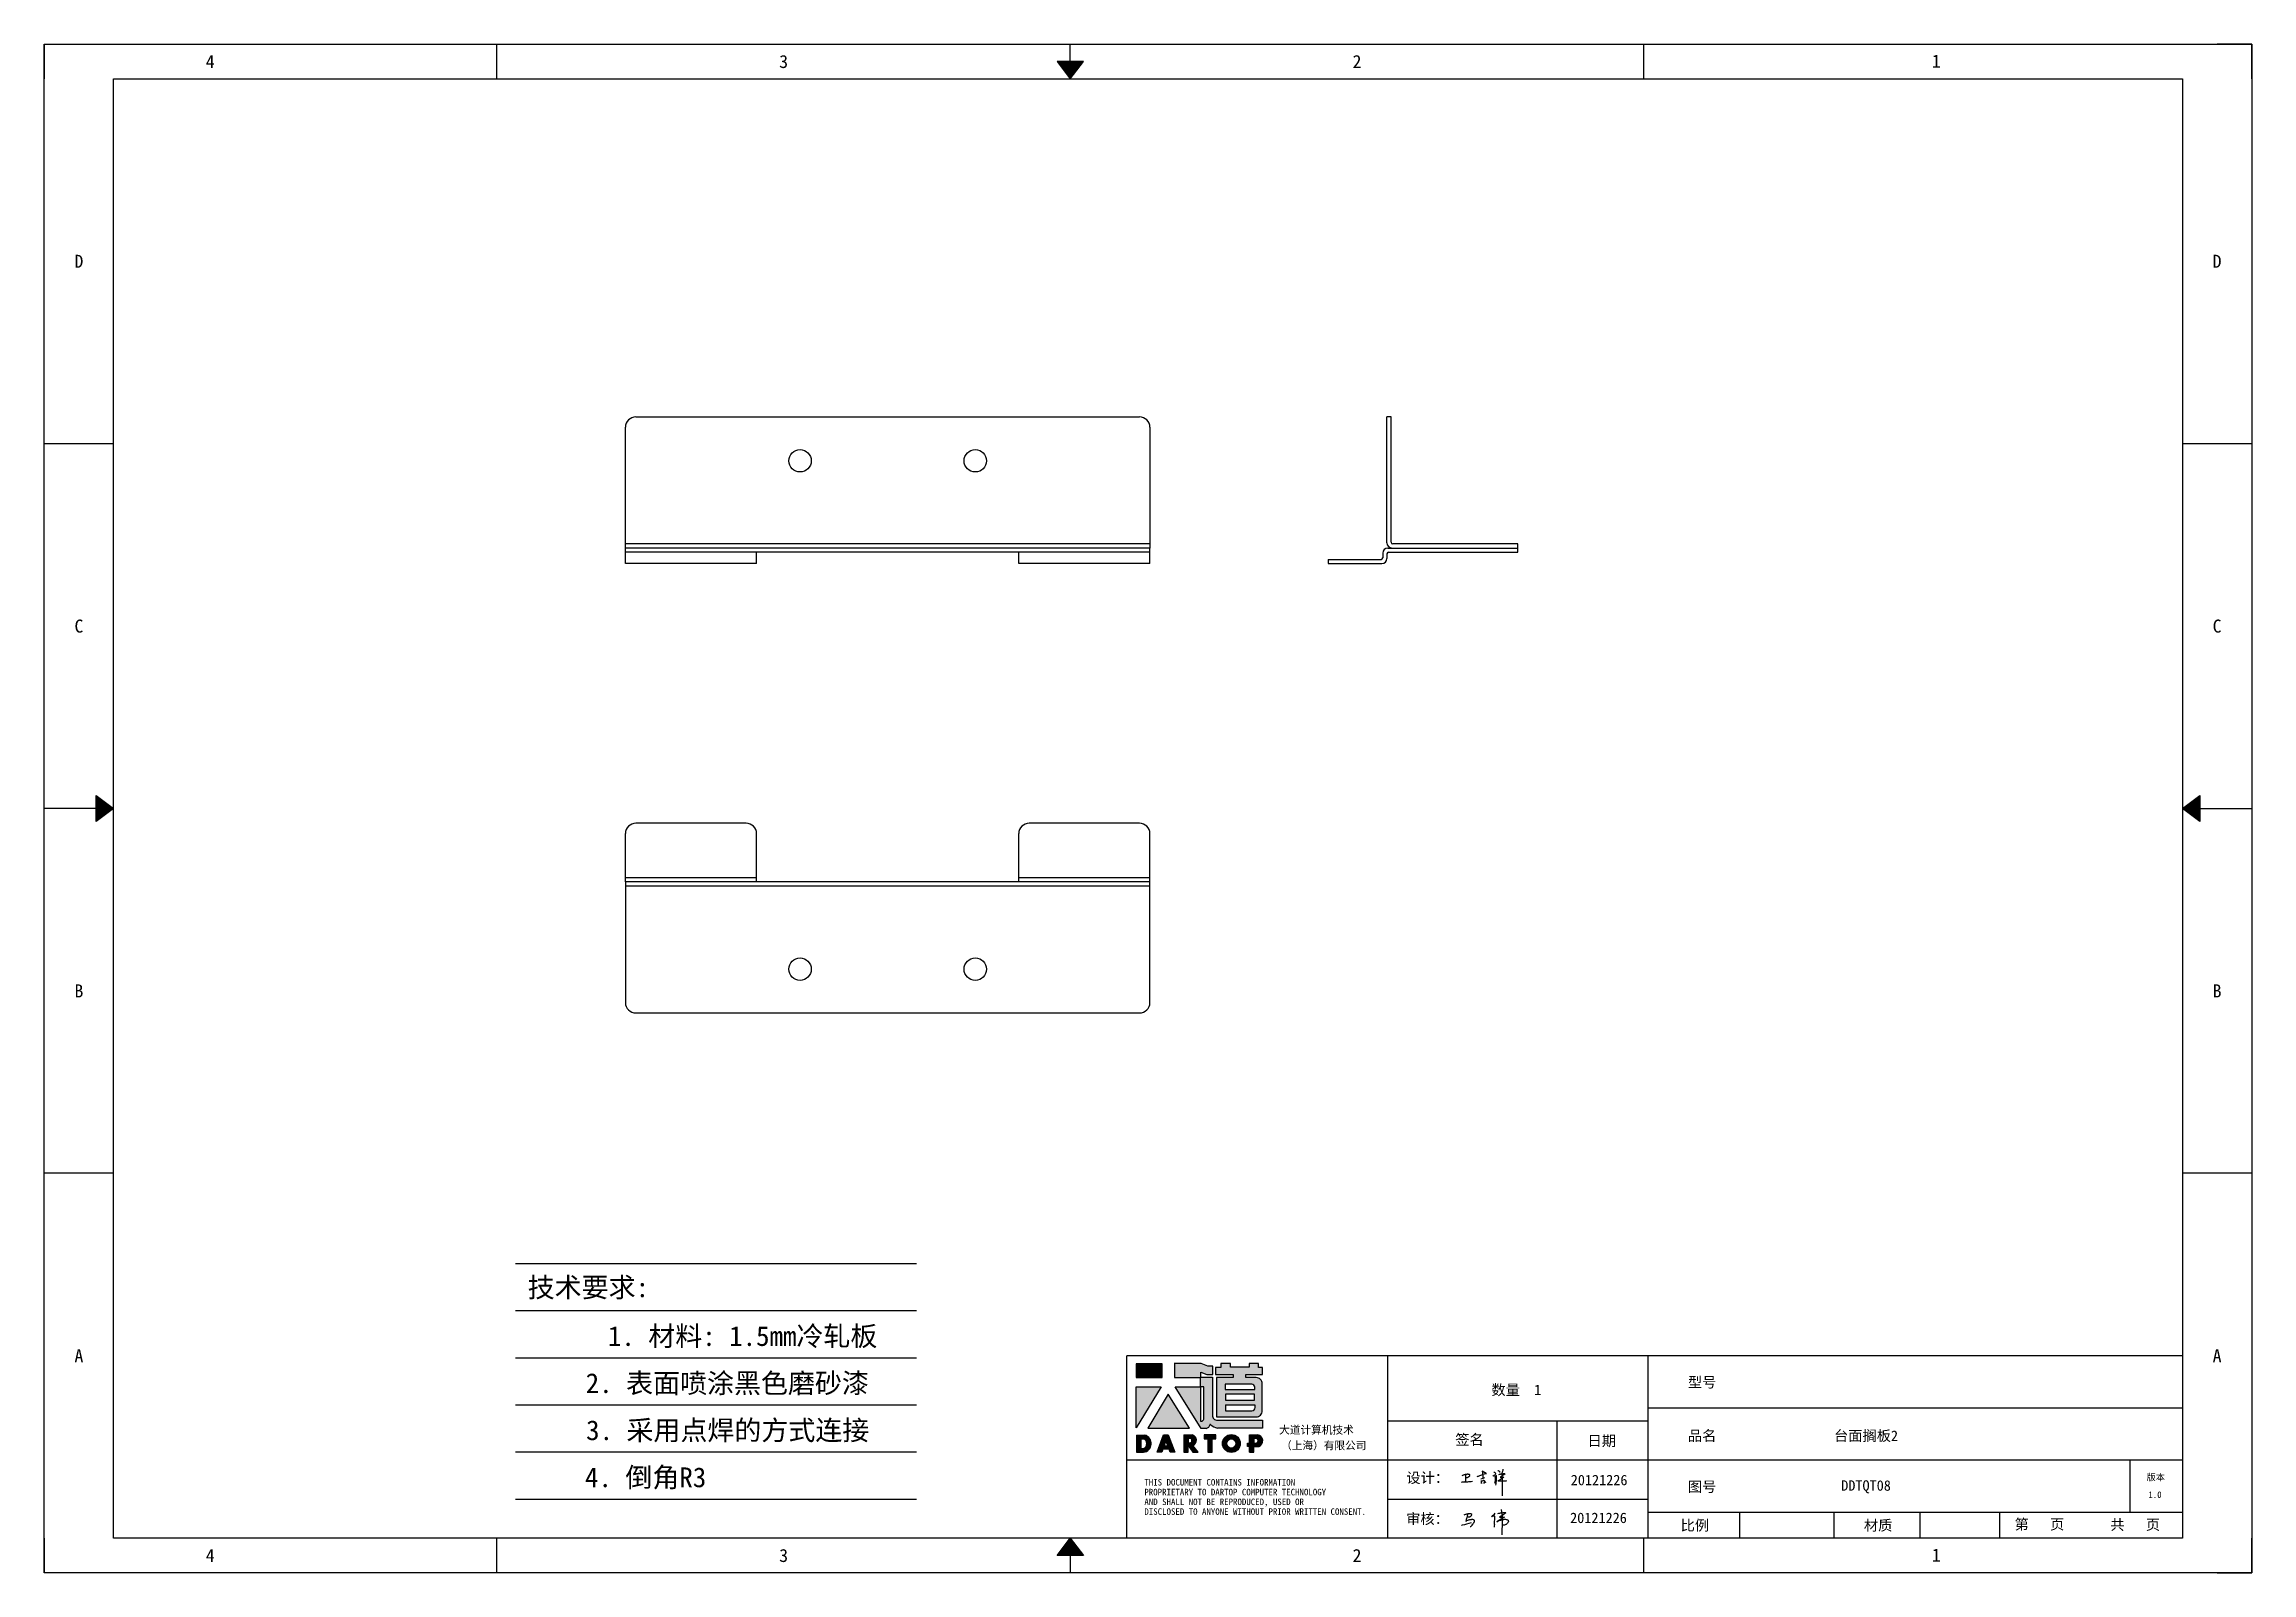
# Model space of a CAD drawing. Header units: millimetres. Extents: x 120943 to 145233, y 4425 to 40233.
# Drawn here: x 122439 to 123079, y 4425 to 4868 of the extents above; entities that cross this region are included whole.
import ezdxf
from ezdxf.enums import TextEntityAlignment as Align

# ---------------------------------------------------------------- set-up
doc = ezdxf.new("R2010")
doc.units = ezdxf.units.MM
doc.linetypes.add('DOT', pattern=[0.25, 0, -0.25])
doc.layers.add('4', color=7, linetype='Continuous')
doc.layers.add('print', color=30, linetype='Continuous')
doc.styles.add('Dartop', font='SIMFANG.TTF')
doc.styles.add('HZ', font='SimSun.ttf')
doc.styles.add('hzHT', font='SIMHEI.TTF')

msp = doc.modelspace()

# ---------------------------------------------------------------- texts
at = {"color": 0}
for s, height, style, p in [('4', 3.777, 'Dartop', (122487.616, 4863.436)), ('3', 3.777, 'Dartop', (122653.804, 4863.436)), ('2', 3.777, 'Dartop', (122819.992, 4863.436)), ('1', 3.777, 'Dartop', (122987.902, 4863.556)), ('D', 3.777, 'Dartop', (122449.553, 4805.522)), ('D', 3.777, 'Dartop', (123069.274, 4805.522)), ('C', 3.777, 'Dartop', (122449.553, 4699.766)), ('C', 3.777, 'Dartop', (123069.274, 4699.766)), ('B', 3.777, 'Dartop', (122449.553, 4594.01)), ('B', 3.777, 'Dartop', (123069.274, 4594.01)), ('A', 3.777, 'Dartop', (122449.553, 4488.253)), ('A', 3.777, 'Dartop', (123069.274, 4488.253)), ('数量  1', 3.0216, 'hzHT', (122866.169, 4478.349)), ('型号', 3.0216, 'hzHT', (122920.022, 4480.568)), ('品名', 3.0216, 'hzHT', (122920.022, 4465.056)), ('台面搁板2', 3.0216, 'hzHT', (122967.53, 4465.056)), ('签名', 3.0216, 'hzHT', (122852.596, 4463.949)), ('日期', 3.0216, 'hzHT', (122890.936, 4463.577)), ('20121226', 3.0216, 'hzHT', (122890.161, 4452.217)), ('版本', 1.8885, 'hzHT', (123051.503, 4453.024)), ('图号', 3.0216, 'hzHT', (122920.022, 4450.287)), ('DDTQT08', 3.0216, 'hzHT', (122967.53, 4450.627)), ('1.0', 1.8885, 'Dartop', (123051.276, 4447.977)), ('20121226', 3.0216, 'hzHT', (122889.981, 4441.253)), ('比例', 3.0216, 'hzHT', (122917.915, 4439.074)), ('材质', 3.0216, 'hzHT', (122971.04, 4439.074)), ('第   页', 3.0216, 'hzHT', (123017.782, 4439.387)), ('共   页', 3.0216, 'hzHT', (123045.538, 4439.277)), ('4', 3.777, 'Dartop', (122487.616, 4430.339)), ('3', 3.777, 'Dartop', (122653.804, 4430.339)), ('2', 3.777, 'Dartop', (122819.992, 4430.339)), ('1', 3.777, 'Dartop', (122987.902, 4430.459))]:
    msp.add_text(s, height=height, dxfattribs=dict(at, style=style)).set_placement(p, align=Align.MIDDLE_CENTER)
at = {"style": 'HZ'}
for s, p in [('技术要求:', (122597.211, 4508.073)), ('     1. 材料: 1.5mm冷轧板', (122632.178, 4493.952)), ('    2. 表面喷涂黑色磨砂漆', (122629.678, 4480.302)), ('3. 采用点焊的方式连接   ', (122643.443, 4466.652)), ('4. 倒角R3           ', (122635.257, 4453.002))]:
    msp.add_text(s, height=5.733, dxfattribs=at).set_placement(p, align=Align.MIDDLE_CENTER)
at = {"color": 0, "style": 'hzHT'}
for s, height, p in [('设计：', 3.0216, (122834.291, 4451.36)), ('THIS DOCUMENT CONTAINS INFORMATION', 1.8885, (122758.363, 4450.616)), ('PROPRIETARY TO DARTOP COMPUTER TECHNOLOGY', 1.8885, (122758.363, 4447.783)), ('AND SHALL NOT BE REPRODUCED, USED OR', 1.8885, (122758.363, 4444.95)), ('DISCLOSED TO ANYONE WITHOUT PRIOR WRITTEN CONSENT.', 1.8885, (122758.363, 4442.118)), ('审核：', 3.0216, (122834.246, 4439.461))]:
    msp.add_text(s, height=height, dxfattribs=at).set_placement(p)
at = {"layer": '4', "color": 0, "style": 'hzHT'}
for s, p in [('大道计算机技术', (122797.423, 4465.616)), ('（上海）有限公司', (122797.993, 4461.099))]:
    msp.add_text(s, height=2.2662, dxfattribs=at).set_placement(p)

# ---------------------------------------------------------------- blocks, each defined once
blk = doc.blocks.new('*U527')
at = {"color": 254, "linetype": 'Continuous', "extrusion": (0, 0, -1)}
for points in [[(-17, 0.333), (-16.812, 0.25), (-17, 0.5)], [(-17, 0.333), (-17.188, 0.25), (-16.812, 0.25)], [(-17, 0.333), (-17, 0.5), (-17.188, 0.25)]]:
    blk.add_solid(points, dxfattribs=at)
blk = doc.blocks.new('*U526')
at = {"color": 254, "linetype": 'Continuous', "extrusion": (0, 0, -1)}
for points in [[(-33.167, 11), (-33, 11), (-33.25, 11.188)], [(-33.167, 11), (-33.25, 11.188), (-33.25, 10.812)], [(-33.167, 11), (-33.25, 10.812), (-33, 11)]]:
    blk.add_solid(points, dxfattribs=at)
blk = doc.blocks.new('*U528')
at = {"color": 254, "linetype": 'Continuous'}
for points in [[(17, 21.667), (17.188, 21.75), (16.812, 21.75)], [(17, 21.667), (16.812, 21.75), (17, 21.5)], [(17, 21.667), (17, 21.5), (17.188, 21.75)]]:
    blk.add_solid(points, dxfattribs=at)
blk = doc.blocks.new('*U525')
at = {"color": 254, "linetype": 'Continuous', "extrusion": (0, 0, -1)}
for points in [[(-0.833, 11), (-0.75, 10.812), (-0.75, 11.188)], [(-0.833, 11), (-0.75, 11.188), (-1, 11)], [(-0.833, 11), (-1, 11), (-0.75, 10.812)]]:
    blk.add_solid(points, dxfattribs=at)
blk = doc.blocks.new('dadao')
for p, q in [((48, 19.2), (44.9, 10.4)), ((44.9, 10.4), (51.2, 10.4)), ((51.2, 10.4), (48, 19.2))]:
    blk.add_line(p, q)
for points in [[(41.8, 121.6), (41.8, 143.7), (-0.4, 143.7), (-0.4, 121.6), (41.8, 121.6)], [(104.8, 122), (104.8, 130.3), (114.1, 126.3), (124.2, 126.3), (124.2, 139.6), (115.9, 139.6), (105.1, 143.9), (61.5, 143.9)], [(61.7, 144), (61.7, 121.3), (103.9, 121.3)], [(113.4, 38.7), (105.1, 38.7), (63, 106.5), (103.9, 106.5), (103.9, 120.9), (103.9, 121.3)], [(109.7, 53.6), (109.7, 106.2), (104.3, 106.2), (104.3, 50.4), (106.6, 50.4)], [(144.6, 94.4), (144.6, 84.8), (192, 84.8), (192, 94.1), (144.9, 94.1)], [(120.2, 45), (119.5, 45), (119.5, 44.6)], [(0, 28), (0, 0), (11.8, 0)], [(0.1, 28), (14, 28)], [(7.1, 21.8), (7.1, 6.1), (12, 6.1)], [(7.1, 21.8), (11.4, 21.8)], [(76.8, 28.2), (76.8, 0), (84.1, 0), (84.1, 11.1), (91.6, -0.1), (100.3, -0.1), (91.7, 11.1)], [(76.8, 28.2), (90.6, 28.2)], [(84, 22.7), (84, 15.3), (87.2, 15.3)], [(84, 22.7), (87.3, 22.7)], [(183.7, 0), (183.7, 9.6), (180.6, 9.6), (180.6, 14.9), (183.8, 14.9), (183.8, 28.1), (196.1, 28.1), (196.5, 28.1)], [(183.7, 0), (190.9, 0), (190.9, 9.6), (198.8, 9.6)], [(194.9, 22.3), (190.8, 22.3), (190.8, 15), (194.4, 15)]]:
    blk.add_lwpolyline(points)
blk.add_lwpolyline([(137.1, 144.2), (137.1, 137.9), (128.3, 137.9), (128.3, 126.5), (157.3, 126.5), (157.3, 121.5), (130.3, 121.5), (130.3, 57.5), (194.4, 57.5, 0.414214), (204.4, 67.5), (204.4, 111.3, 0.414214), (194.4, 121.3), (177.5, 121.3), (177.5, 126.3), (204.7, 126.3), (204.7, 137.7), (198.2, 137.7), (198.2, 143.9), (183.3, 143.9), (183.3, 138), (153, 138), (153, 144.2), (137.1, 144.2)], format="xyb", close=True)
for points in [[(104.8, 122), (123.4, 122), (123.4, 60, 0.414214), (131.4, 52), (204.8, 52), (204.8, 39.1), (131.7, 39.1)], [(144.3, 110.8), (144.3, 101.8), (192.3, 101.8), (192.3, 105.5, 0.414214), (187.3, 110.5), (144.3, 110.5)], [(144.6, 77), (144.6, 67.5), (187.6, 67.5, 0.414214), (192.6, 72.5), (192.6, 76.4), (144.6, 76.4)]]:
    blk.add_lwpolyline(points, format="xyb")
for points in [[(-0.3, 106.2), (40.4, 106.2), (-0.3, 39.7), (-0.3, 106.2)], [(51.7, 94.1), (18.4, 39.3), (86.2, 39.3)], [(43.8, 28.2), (51.8, 28.2), (62.6, -0.1), (55, -0.1), (53.2, 5), (42.9, 5), (41.1, 0), (33.6, 0)], [(110, 28.1), (110, 21.9), (116, 21.9), (116, -0.1), (123.2, -0.1), (123.2, 22), (129.2, 22), (129.2, 28.1), (110, 28.1)]]:
    blk.add_lwpolyline(points, close=True)
for radius in [14.5, 7.44]:
    blk.add_circle((154.2, 14.2), radius)
for centre, radius, start, end in [((99.2, 60.7), 12.6, 305.6399, 325.969), ((111.6, 46.7), 8.19, 282.9811, 347.6627), ((136, 61.7), 22.9, 226.7358, 259.3209), ((8.5, 13.9), 8.49, 294.2143, 69.7177), ((9.6, 14.2), 14.4, 278.6604, 72.3203), ((86.4, 19), 3.8, 282.527, 76.7196), ((88.6, 19.4), 8.95, 290.6073, 77.2124), ((193.7, 18.7), 3.8, 280.9891, 72.5513), ((195.7, 18.6), 9.51, 288.8959, 85.2442)]:
    blk.add_arc(centre, radius, start, end)
blk = doc.blocks.new('h')
for p, q in [((20768.1, -2360.9), (20773, -2359.1)), ((20769.5, -2366.9), (20769.8, -2370.6)), ((20769.8, -2370.6), (20770.9, -2378)), ((20770.9, -2378), (20771.5, -2370.6)), ((20772.4, -2369.3), (20774.9, -2367.8)), ((20773, -2359.1), (20784.1, -2355.2)), ((20773.3, -2331.8), (20775.3, -2338.7)), ((20789.1, -2340.9), (20773.5, -2331.9)), ((20775.3, -2338.7), (20775.6, -2351.2)), ((20775.6, -2351.2), (20775.5, -2357.3)), ((20782.2, -2369.2), (20780, -2377.1)), ((20780, -2377.1), (20788.3, -2371.3)), ((20780.1, -2366.4), (20780.8, -2366.4)), ((20781.9, -2367.4), (20782.2, -2369.2)), ((20845.7, -2343.5), (20848.4, -2353)), ((20848.9, -2370.3), (20847.9, -2424)), ((20848.4, -2353), (20848.9, -2370.3))]:
    blk.add_line(p, q)
for points in [[(20696.6, -2372.4, 0.002073), (20710.6, -2371.9, 0.016137), (20719.6, -2371.3, 0.008314), (20736.9, -2369.3)], [(20699.1, -2348.2, -0.029745), (20704.6, -2345.4, -0.046842), (20708.4, -2344.2, -0.00919), (20714.3, -2343, -0.018517), (20717.2, -2342.5, -0.037841), (20720.3, -2342.4, -0.039541), (20723.2, -2342.8, -0.149785), (20726, -2344.3, -0.204935), (20726.9, -2346.6, -0.074872), (20726.5, -2348.3, -0.061615), (20725.6, -2350.3, -0.034204), (20723.8, -2352.6, -0.045776), (20722.3, -2354.1, -0.054985), (20720.4, -2355.3, -0.036348), (20717.3, -2356.5, -0.067752), (20715.7, -2356.8, -0.043553), (20713.2, -2356.7)], [(20755, -2351.9, -0.024077), (20759.9, -2350.1, -0.013147), (20768.7, -2346.5, -0.00522), (20775.4, -2344.1, -0.018517), (20777.3, -2343.4, -0.008274), (20786.3, -2341, -0.039541), (20788.3, -2340.8, -0.079216), (20789.4, -2341, -0.204935)], [(20813.5, -2350.1, 0.007348), (20815.9, -2348.7, 0.008421), (20818, -2347.3, 0.009459), (20819.7, -2346.2, -0.016325), (20820.7, -2345.5, -0.173771), (20821.8, -2345.3, -0.085159), (20823.9, -2346, -0.125883), (20826, -2347.9, -0.160659), (20826.6, -2350.1, -0.010447), (20826.5, -2352.3, -0.008247), (20826.2, -2355.1, -0.002698), (20825.3, -2374, 0.001562), (20823.9, -2383.7, 0.016137)], [(20816.8, -2335, -0.053561), (20819.6, -2336.1, -0.075272), (20821.3, -2337.3, -0.005295), (20822.5, -2338.5, -0.009337), (20823.1, -2339.1, -0.026146), (20823.7, -2339.8, -0.016644), (20824.5, -2340.9)], [(20832.1, -2329.2, -0.053561), (20834.9, -2330.3, -0.075272), (20836.7, -2331.5, -0.005295), (20837.8, -2332.6, -0.009337), (20838.5, -2333.3, -0.026146), (20839, -2334, -0.016644), (20839.8, -2335.1)], [(20836, -2343.7, -0.02797), (20842.1, -2342.6, -0.048868), (20845.6, -2342.2, -0.00919), (20851.1, -2341.4, -0.018517), (20853.9, -2341.1, -0.037841), (20856.7, -2341.2, -0.039541), (20859.4, -2341.6, -0.018282), (20840.6, -2354.7, -0.000937)], [(20847.6, -2340.2, 0.021784), (20849.6, -2335.9, 0.028296), (20850.8, -2332.4, 0.008136), (20851.9, -2328.2, 0.028913), (20852.2, -2327, 0.08193), (20852.1, -2325.9, 0.075058), (20851.7, -2324.7, 0.275043)]]:
    blk.add_lwpolyline(points, format="xyb")
for points in [[(20711.3, -2343.5), (20711.3, -2343.5), (20711.5, -2355.8), (20710.7, -2368), (20710.6, -2371.9)], [(20821.5, -2350.6), (20822.4, -2359.2), (20822.2, -2364.9), (20821.7, -2369), (20821.3, -2376.3), (20823.6, -2368.5), (20827.2, -2366.3), (20829.5, -2366.3)], [(20840.6, -2354.7), (20850, -2354.7), (20855, -2354.3), (20845.9, -2361.1), (20840.5, -2364), (20833, -2367.5), (20863.2, -2367.4), (20865.9, -2367.3)]]:
    blk.add_lwpolyline(points)
for centre, radius, start, end in [((20773.7, -2371.2), 2.3, 121.9907, 163.60158), ((20787.5, -2406), 40.3, 100.61827, 108.24823), ((20780.8, -2367.6), 1.15, 9.4675, 90)]:
    blk.add_arc(centre, radius, start, end)

# ---------------------------------------------------------------- hatches: boundary and pattern name
for points in [[(122763.505, 4485.914), (122755.972, 4485.914), (122755.972, 4481.978), (122763.505, 4481.978)], [(122763.263, 4479.224), (122755.992, 4479.224), (122755.992, 4467.353)], [(122765.278, 4477.07), (122759.335, 4467.274), (122771.438, 4467.274)], [(122779.122, 4465.269), (122775.683, 4465.269), (122775.683, 4464.178), (122776.756, 4464.178), (122776.756, 4460.246), (122778.041, 4460.246), (122778.041, 4464.181), (122779.122, 4464.181)]]:
    msp.add_hatch(color=0).paths.add_polyline_path(points)
h = msp.add_hatch(color=0)
h.paths.add_polyline_path([(122774.764, 4483.522), (122776.427, 4482.804), (122778.224, 4482.804), (122778.224, 4485.183), (122776.741, 4485.183), (122774.809, 4485.946), (122767.065, 4485.946), (122767.065, 4481.923), (122774.6, 4481.923), (122774.6, 4481.841), (122774.6, 4479.269), (122767.293, 4479.269), (122774.808, 4467.175), (122776.296, 4467.175, 0.2793748), (122777.383, 4468.232), (122777.383, 4468.288), (122777.514, 4468.288, 0.1431454), (122779.563, 4467.245), (122792.621, 4467.245), (122792.621, 4469.539), (122779.507, 4469.539, -0.4142136), (122778.079, 4470.967), (122778.079, 4482.05), (122774.764, 4482.05)])
h.paths.add_polyline_path([(122774.676, 4479.218), (122775.633, 4479.218), (122775.633, 4469.831, -0.0889357), (122775.078, 4469.261), (122774.672, 4469.261)], flags=16)
h = msp.add_hatch(color=0)
h.paths.add_polyline_path([(122792.599, 4484.85), (122791.437, 4484.85), (122791.437, 4485.955), (122788.781, 4485.955), (122788.781, 4484.905), (122783.359, 4484.905), (122783.359, 4486.011), (122780.52, 4486.011), (122780.52, 4484.885), (122778.951, 4484.885), (122778.951, 4482.847), (122784.128, 4482.847), (122784.128, 4481.946), (122779.304, 4481.946), (122779.304, 4470.536), (122790.758, 4470.536, 0.4142136), (122792.543, 4472.322), (122792.543, 4480.135, 0.4142136), (122790.758, 4481.921), (122787.73, 4481.921), (122787.73, 4482.805), (122792.599, 4482.805)])
h.paths.add_polyline_path([(122789.493, 4479.987, -0.4142136), (122790.386, 4479.094), (122790.386, 4478.439), (122781.81, 4478.439), (122781.81, 4479.987)], flags=16)
h.paths.add_polyline_path([(122790.33, 4477.058), (122790.33, 4475.4), (122781.865, 4475.4), (122781.865, 4477.058)], flags=16)
h.paths.add_polyline_path([(122790.441, 4473.907), (122790.441, 4473.197, -0.4142136), (122789.548, 4472.305), (122781.865, 4472.305), (122781.865, 4473.907)], flags=16)
h = msp.add_hatch(color=0)
h.paths.add_polyline_path([(122758.54, 4465.251), (122756.045, 4465.251), (122756.045, 4460.261), (122758.146, 4460.261, 0.7930159)])
h.paths.add_polyline_path([(122758.183, 4461.354), (122757.311, 4461.354), (122757.311, 4464.158), (122758.087, 4464.158, -0.6713609)], flags=16)
h = msp.add_hatch(color=0)
h.paths.add_polyline_path([(122765.297, 4465.292), (122763.874, 4465.292), (122762.043, 4460.255), (122763.391, 4460.255), (122763.709, 4461.148), (122765.535, 4461.148), (122765.86, 4460.245), (122767.219, 4460.245)])
h.paths.add_polyline_path([(122765.186, 4462.11), (122764.055, 4462.11), (122764.61, 4463.693)], flags=16)
h = msp.add_hatch(color=0)
h.paths.add_polyline_path([(122772.217, 4465.289), (122769.763, 4465.289), (122769.763, 4460.253), (122771.06, 4460.253), (122771.06, 4462.249), (122772.392, 4460.235), (122773.959, 4460.235), (122772.425, 4462.237, 0.7440549)])
h.paths.add_polyline_path([(122771.048, 4462.995), (122771.048, 4464.317), (122771.627, 4464.317, -0.796809), (122771.619, 4462.995)], flags=16)
h = msp.add_hatch(color=0)
h.paths.add_polyline_path([(122780.992, 4462.789, 1), (122786.164, 4462.789, 1)])
h.paths.add_polyline_path([(122784.906, 4462.789, -1), (122782.25, 4462.789, -1)], flags=16)
h = msp.add_hatch(color=0)
h.paths.add_polyline_path([(122791.124, 4465.277), (122791.05, 4465.277), (122788.863, 4465.277), (122788.863, 4462.927), (122788.283, 4462.927), (122788.283, 4461.972), (122788.853, 4461.972), (122788.853, 4460.261), (122790.13, 4460.261), (122790.13, 4461.979), (122791.533, 4461.979, 0.8123038)])
h.paths.add_polyline_path([(122790.111, 4462.933), (122790.111, 4464.248), (122790.838, 4464.248, -0.7782134), (122790.764, 4462.933)], flags=16)

# ---------------------------------------------------------------- linework, layer by layer
at = {"color": 0, "linetype": 'DOT'}
for p, q in [((122439.481, 4868.472), (123069.274, 4868.472)), ((122439.481, 4435.375), (122439.481, 4858.4)), ((123079.346, 4858.4), (123079.346, 4435.375)), ((123069.274, 4425.303), (122439.481, 4425.303))]:
    msp.add_line(p, q, dxfattribs=at)
at = {"color": 0}
for p, q in [((122439.481, 4868.472), (122439.481, 4858.4)), ((122439.481, 4868.472), (122439.481, 4868.472)), ((122570.71, 4858.4), (122570.71, 4868.472)), ((122736.898, 4863.436), (122736.898, 4868.472)), ((122903.086, 4858.4), (122903.086, 4868.472)), ((123079.346, 4868.472), (123069.274, 4868.472)), ((123079.346, 4858.4), (123079.346, 4868.472)), ((122459.625, 4435.375), (122459.625, 4858.4)), ((122459.625, 4858.4), (123059.202, 4858.4)), ((123059.202, 4858.4), (123059.202, 4435.375)), ((122459.625, 4752.644), (122439.481, 4752.644)), ((123079.346, 4752.644), (123059.202, 4752.644)), ((122454.589, 4646.888), (122439.481, 4646.888)), ((123064.238, 4646.888), (123079.346, 4646.888)), ((122459.625, 4541.132), (122439.481, 4541.132)), ((123079.346, 4541.132), (123059.202, 4541.132)), ((123059.202, 4488.253), (122753.265, 4488.253)), ((122753.265, 4435.375), (122753.265, 4488.253)), ((122828.805, 4488.253), (122828.805, 4435.375)), ((122904.345, 4435.375), (122904.345, 4488.253)), ((122904.345, 4473.145), (123059.202, 4473.145)), ((122828.805, 4469.368), (122904.345, 4469.368)), ((122877.906, 4469.368), (122877.906, 4435.375)), ((122753.265, 4458.037), (122828.805, 4458.037)), ((122828.805, 4458.037), (123059.202, 4458.037)), ((123044.094, 4442.929), (123044.094, 4458.037)), ((122828.805, 4446.706), (122904.345, 4446.706)), ((122904.345, 4442.929), (123059.202, 4442.929)), ((122930.922, 4435.375), (122930.922, 4442.929)), ((122958.311, 4435.375), (122958.311, 4442.929)), ((122983.211, 4435.375), (122983.211, 4442.929)), ((123006.324, 4435.375), (123006.324, 4442.929)), ((122439.481, 4435.375), (122439.481, 4425.303)), ((123059.202, 4435.375), (122459.625, 4435.375)), ((122570.71, 4425.303), (122570.71, 4435.375)), ((122903.086, 4425.303), (122903.086, 4435.375)), ((123079.346, 4425.303), (123079.346, 4435.375)), ((122736.898, 4430.339), (122736.898, 4425.303)), ((122439.481, 4425.303), (122439.481, 4425.303)), ((123069.274, 4425.303), (123079.346, 4425.303))]:
    msp.add_line(p, q, dxfattribs=at)
for p, q in [((122607.961, 4722.397), (122607.961, 4757.397)), ((122610.961, 4760.397), (122756.961, 4760.397)), ((122759.961, 4757.397), (122759.961, 4722.397)), ((122829.849, 4760.397), (122828.649, 4760.397)), ((122828.649, 4723.897), (122828.649, 4760.397)), ((122829.849, 4724.097), (122829.849, 4760.397)), ((122759.961, 4723.597), (122607.961, 4723.597)), ((122759.961, 4722.397), (122607.961, 4722.397)), ((122607.961, 4717.897), (122607.961, 4722.397)), ((122759.961, 4717.897), (122759.961, 4722.397)), ((122828.949, 4722.397), (122866.649, 4722.397)), ((122866.649, 4723.597), (122830.349, 4723.597)), ((122866.649, 4722.397), (122866.649, 4723.597)), ((122866.649, 4721.197), (122866.649, 4722.397)), ((122759.961, 4721.197), (122607.961, 4721.197)), ((122645.961, 4717.897), (122607.961, 4717.897)), ((122645.961, 4717.897), (122645.961, 4721.197)), ((122721.961, 4717.897), (122721.961, 4721.197)), ((122759.961, 4717.897), (122721.961, 4717.897)), ((122811.649, 4719.097), (122811.649, 4717.897)), ((122811.649, 4719.097), (122826.949, 4719.097)), ((122811.649, 4717.897), (122827.149, 4717.897)), ((122827.449, 4720.897), (122827.449, 4719.597)), ((122828.649, 4720.697), (122828.649, 4719.397)), ((122829.149, 4721.197), (122866.649, 4721.197)), ((122830.149, 4721.197), (122866.649, 4721.197)), ((122607.961, 4625.609), (122607.961, 4639.609)), ((122642.961, 4642.609), (122610.961, 4642.609)), ((122645.961, 4625.609), (122645.961, 4639.609)), ((122721.961, 4625.609), (122721.961, 4639.609)), ((122756.961, 4642.609), (122724.961, 4642.609)), ((122759.961, 4625.609), (122759.961, 4639.609)), ((122645.961, 4626.809), (122607.961, 4626.809)), ((122759.961, 4626.809), (122721.961, 4626.809)), ((122759.961, 4625.609), (122607.961, 4625.609)), ((122607.961, 4625.609), (122607.961, 4590.609)), ((122759.961, 4624.409), (122607.961, 4624.409)), ((122759.961, 4590.609), (122759.961, 4625.609)), ((122610.961, 4587.609), (122756.961, 4587.609)), ((122861.78, 4440.827), (122861.246, 4440.542)), ((122861.277, 4441.428), (122862.221, 4441.428)), ((122862.724, 4441.474), (122861.78, 4440.827)), ((122861.814, 4443.668), (122862.031, 4441.858)), ((122862.031, 4441.858), (122862.066, 4440.521)), ((122862.221, 4441.428), (122862.724, 4441.474)), ((122861.246, 4440.542), (122860.504, 4440.14)), ((122862.066, 4440.521), (122861.986, 4436.361))]:
    msp.add_line(p, q)
for points in [[(122736.898, 4858.4), (122740.675, 4863.436), (122733.121, 4863.436), (122736.898, 4858.4)], [(122459.625, 4646.888), (122454.589, 4643.111), (122454.589, 4650.665), (122459.625, 4646.888)], [(123059.202, 4646.888), (123064.238, 4650.665), (123064.238, 4643.111), (123059.202, 4646.888)], [(122736.898, 4435.375), (122740.675, 4430.339), (122733.121, 4430.339), (122736.898, 4435.375)]]:
    msp.add_lwpolyline(points, close=True, dxfattribs=at)
for points in [[(122851.071, 4442.081, -0.029745), (122851.503, 4442.297, -0.0468422), (122851.795, 4442.392, -0.0091902), (122852.251, 4442.484, -0.0185172), (122852.48, 4442.517, -0.0378406), (122852.716, 4442.524, -0.0395413), (122852.94, 4442.496, -0.1497852), (122853.159, 4442.377, -0.2049352), (122853.226, 4442.203, -0.0748717), (122853.201, 4442.067, -0.0616146), (122853.126, 4441.915, -0.0342039), (122852.991, 4441.737, -0.0457759), (122852.87, 4441.621, -0.054985), (122852.724, 4441.529, -0.0363479), (122852.482, 4441.433, -0.0677521), (122852.36, 4441.412, -0.0435534), (122852.17, 4441.422)], [(122860.504, 4440.14, -0.029745), (122861.178, 4440.478, -0.0468422), (122861.634, 4440.625, -0.0091902), (122862.345, 4440.768, -0.0185172), (122862.702, 4440.82, -0.0378406), (122863.07, 4440.832, -0.0395413), (122863.42, 4440.788, -0.1497852), (122863.762, 4440.602, -0.2049352), (122863.867, 4440.331, -0.0748717), (122863.827, 4440.118, -0.0616146), (122863.711, 4439.881, -0.0342039), (122863.5, 4439.603, -0.0457759), (122863.311, 4439.423, -0.054985), (122863.083, 4439.279, -0.0363479), (122862.705, 4439.129, -0.0677521), (122862.516, 4439.096, -0.0435534), (122862.218, 4439.112)], [(122860.813, 4442.542, -0.0279703), (122861.424, 4442.654, -0.0488679), (122861.777, 4442.692, -0.0091902), (122862.334, 4442.774, -0.0185172), (122862.612, 4442.8, -0.0378406), (122862.897, 4442.794, -0.0395413), (122863.166, 4442.746, -0.0182819), (122861.277, 4441.428, -0.0009369)]]:
    msp.add_lwpolyline(points, format="xyb")
msp.add_lwpolyline([(122852.023, 4442.44), (122852.023, 4442.44), (122851.878, 4441.555), (122851.641, 4440.723), (122851.485, 4440.212)])
for centre in [(122658.561, 4747.697), (122709.361, 4747.697), (122658.561, 4600.309), (122709.361, 4600.309)]:
    msp.add_circle(centre, 3.25)
for centre, radius, start, end in [((122610.961, 4757.397), 3, 90, 180), ((122756.961, 4757.397), 3, 0, 90), ((122828.949, 4720.897), 1.5, 90, 180), ((122830.149, 4723.897), 1.5, 180, 270), ((122830.349, 4724.097), 0.5, 180, 270), ((122826.949, 4719.597), 0.5, 270, 0), ((122827.149, 4719.397), 1.5, 270, 0), ((122829.149, 4720.697), 0.5, 90, 180), ((122610.961, 4639.609), 3, 90, 180), ((122642.961, 4639.609), 3, 0, 90), ((122724.961, 4639.609), 3, 90, 180), ((122756.961, 4639.609), 3, 0, 90), ((122610.961, 4590.609), 3, 180, 270), ((122756.961, 4590.609), 3, 270, 0), ((122855.637, 4425.748), 15.195, 100.36867, 102.47486), ((122853.576, 4437.011), 3.745, 96.125337, 100.36867), ((122853.376, 4438.871), 1.875, 87.457037, 96.125337), ((122853.383, 4439.028), 1.717, 78.399567, 87.457037), ((122853.626, 4440.21), 0.511, 44.324655, 78.399567), ((122855.282, 4448.073), 7.458, 299.265464, 300.9495), ((122872.177, 4385.56), 57.583, 102.46592, 103.2053), ((122832.936, 4469.395), 38.128, 313.366132, 315.296084), ((122859.753, 4441.542), 0.244, 52.375745, 91.291159), ((122645.305, 4448.459), 214.732, 357.565664, 358.057278), ((122859.669, 4441.58), 0.279, 357.196828, 33.705179), ((122853.38, 4441.992), 6.583, 352.912546, 354.802684), ((122855.85, 4441.767), 4.103, 354.802684, 357.196828), ((122849.966, 4440.676), 1.596, 281.076982, 291.212632), ((122814.865, 4583.152), 148.319, 283.91895, 284.971512), ((122853.925, 4435.99), 4.876, 113.202449, 120.017497), ((122852.78, 4438.66), 1.971, 102.47486, 113.202449), ((122852.463, 4439.928), 1.257, 283.816254, 294.030509), ((122852.731, 4439.306), 0.58, 294.836428, 309.901134), ((122844.998, 4446.44), 11.096, 316.919563, 320.58866), ((122851.286, 4441.05), 2.821, 324.094808, 331.378357), ((122853.476, 4439.943), 0.377, 319.573073, 337.48549), ((122852.438, 4440.773), 1.694, 324.910666, 333.348429), ((122853.262, 4440.465), 0.825, 326.76781, 340.871018), ((122853.789, 4440.369), 0.284, 357.998393, 44.324655), ((122853.511, 4440.378), 0.561, 340.871018, 357.998393), ((122980.177, 4421.162), 121.7, 171.410173, 171.768083)]:
    msp.add_arc(centre, radius, start, end)
at = {"layer": 'Defpoints'}
for p, q in [((122576.097, 4514.962), (122692.357, 4514.962)), ((122576.097, 4501.312), (122692.357, 4501.312)), ((122576.097, 4501.312), (122692.357, 4501.312)), ((122576.097, 4487.662), (122692.357, 4487.662)), ((122576.097, 4474.012), (122692.357, 4474.012)), ((122576.097, 4460.362), (122692.357, 4460.362)), ((122576.097, 4446.712), (122692.357, 4446.712))]:
    msp.add_line(p, q, dxfattribs=at)
at = {"layer": 'print'}
msp.add_lwpolyline([(122439.481, 4868.472), (123079.346, 4868.472), (123079.346, 4425.303), (122439.481, 4425.303)], close=True, dxfattribs=at)

# ---------------------------------------------------------------- block references
at = {"color": 0, "linetype": 'Continuous', "xscale": 20.14402654906928, "yscale": 20.14402654921842, "zscale": 20.14402654921862}
for name, p in [('*U528', (122394.449, 4425.303)), ('*U525', (122439.481, 4425.303)), ('*U526', (122394.449, 4425.303)), ('*U527', (122394.449, 4425.303))]:
    msp.add_blockref(name, p, dxfattribs=at)
at = {"color": 0}
for name, p, xscale, yscale, zscale in [('dadao', (122756.045, 4460.261), 0.1785493262164481, 0.178549326230053, 0.1785493262317104), ('h', (121246.85, 4635.437), 0.07747410198493163, 0.07747410198530816, 0.07747410198528001)]:
    msp.add_blockref(name, p, dxfattribs=dict(at, xscale=xscale, yscale=yscale, zscale=zscale))

msp.set_redraw_order([(e.dxf.handle, doc.entitydb.next_handle()) for e in msp.query("TEXT MTEXT ATTDEF DIMENSION ARC_DIMENSION")])  # texts and dimensions are drawn at this point

doc.saveas('drawing.dxf')
